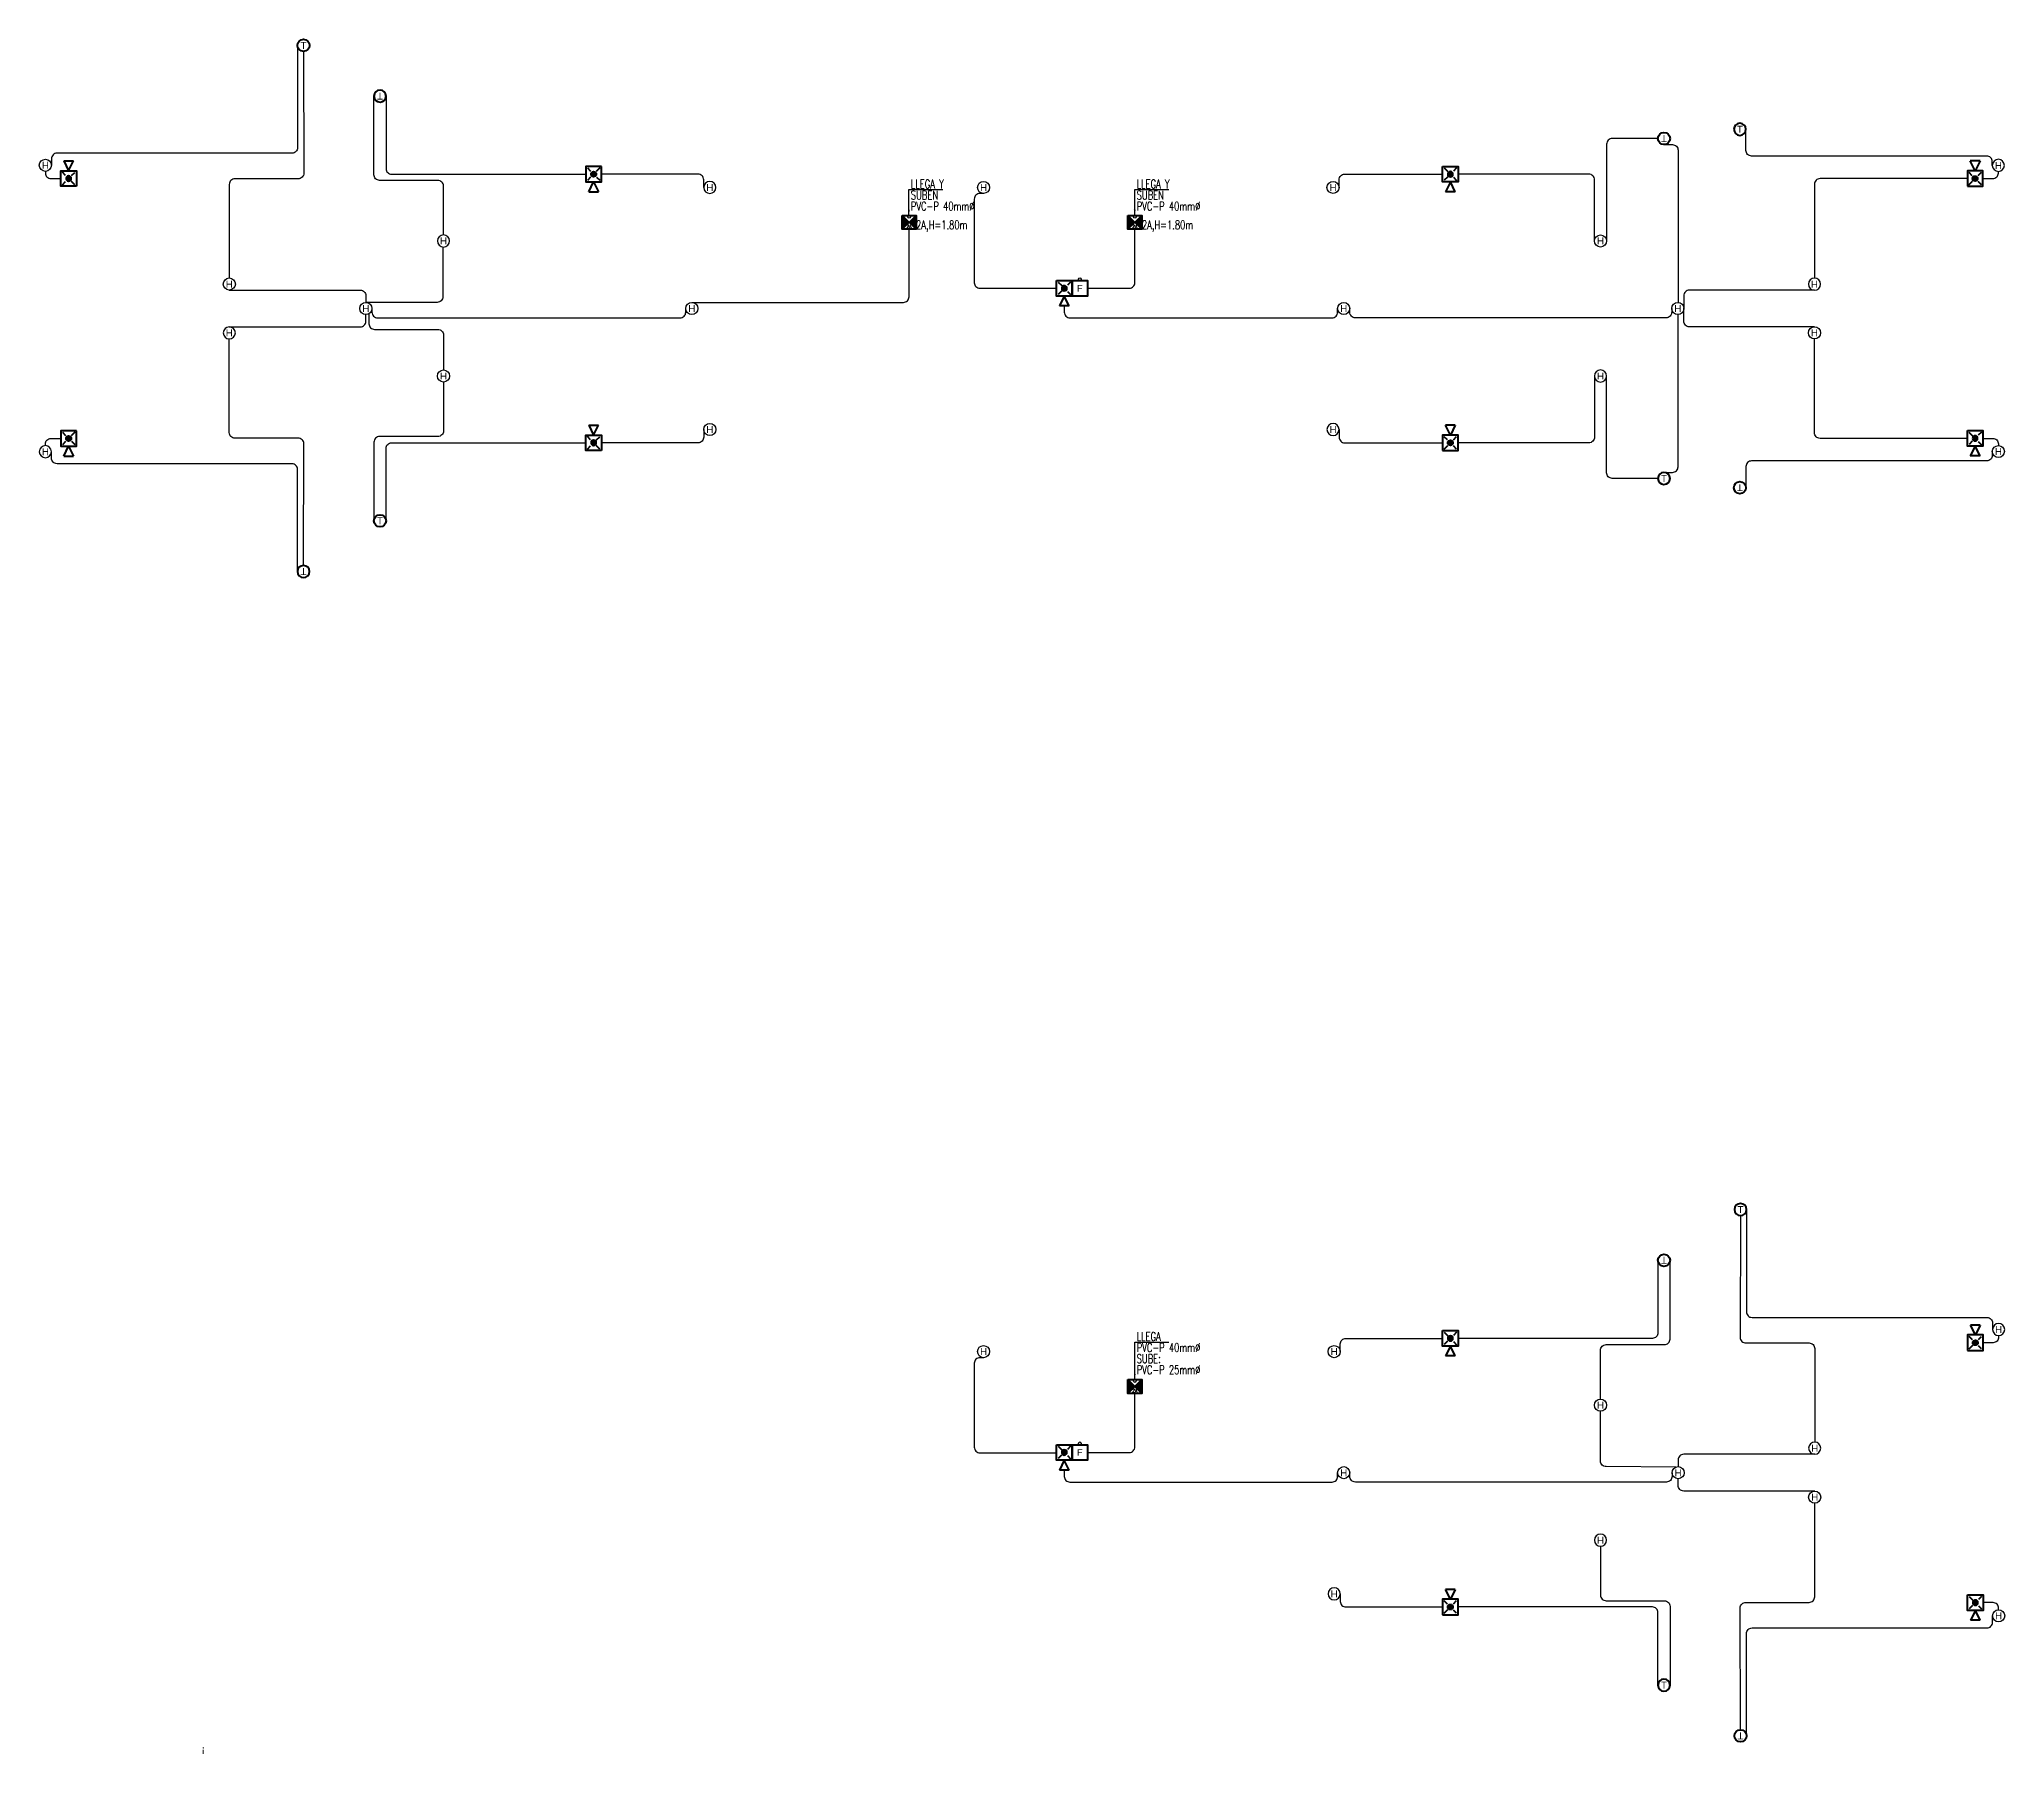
# Model space of a CAD drawing. Header units: millimetres. Extents: x 4 to 46, y -96 to 34.
# Drawn here: x 3.92 to 46.13, y -51.91 to -15.1 of the extents above; entities that cross this region are included whole.
import ezdxf
from ezdxf.enums import TextEntityAlignment as Align

# ---------------------------------------------------------------- set-up
doc = ezdxf.new("R2010")
doc.units = ezdxf.units.MM
doc.linetypes.add('CONTINUA', pattern=[0])
for name, color, linetype, lineweight in [('MQ.CAJA PASO TELECOMUNICACIONES', 94, 'Continuous', 40), ('MQ.CAN ACI', 150, 'RAYABARRA', 40), ('MQ.CANALI DYA', 150, 'Continuous', 30), ('MQ.CIRCUITO TOMACORRIENTE TECHO', 7, 'Continuous', 30), ('MQ.DETECTOR HUMO', 150, 'Continuous', 30), ('MQ.FLECHAS', 135, 'Continuous', 15), ('MQ.TEXTO GENERAL', 7, 'Continuous', 40), ('MQ.TEXTOS GENERALES', 7, 'Continuous', 30)]:
    doc.layers.add(name, color=color, linetype=linetype, lineweight=lineweight)
doc.layers.add('MQ_DETECTOR TEMPERATURA', color=150, linetype='Continuous', lineweight=50, true_color=0x007fff)
doc.styles.add('MQTEXTO', font='romans.shx')
doc.styles.get("Standard").update_dxf_attribs({"font": 'arial.ttf'})
doc.linetypes.add('RAYABARRA', pattern='A,0.3,-0.3,["|",Standard,S=0.1,R=0,X=-0.1,Y=-0.05],-0.25', length=0.85)
doc.dimstyles.new('ISO-25', dxfattribs={"dimtxt": 2.5, "dimasz": 2.5, "dimexe": 1.25, "dimexo": 0.625, "dimtad": 1, "dimtxsty": 'Standard', "dimcen": 2.5, "dimadec": 0, "dimazin": 0, "dimtfac": 1, "dimtmove": 0, "dimatfit": 3, "dimfxl": 1, "dimarcsym": 0})

msp = doc.modelspace()

# ---------------------------------------------------------------- texts
at = {"layer": 'MQ.TEXTO GENERAL', "style": 'MQTEXTO', "width": 0.7}
msp.add_text('i', height=0.125, rotation=360, dxfattribs=at).set_placement((7.425, -51.847, 0), align=Align.MIDDLE_LEFT)

# ---------------------------------------------------------------- blocks, each defined once
blk = doc.blocks.new('AVISADOR SONORO 1 EN 75')
at = {"layer": 'MQ.CAN ACI', "linetype": 'CONTINUA', "ltscale": 0.05}
h = blk.add_hatch(color=256, dxfattribs=at)
h.paths.add_polyline_path([(0, 0.166), (-0.039, 0.127, 0.198912), (0, 0.111, 0.198912), (0.039, 0.127)])
h.paths.add_polyline_path([(0.039, 0.127, 0.414214), (0.039, 0.206), (0, 0.166)])
h.paths.add_polyline_path([(0.039, 0.206, 0.198912), (0, 0.222, 0.198912), (-0.039, 0.206), (0, 0.166)])
h.paths.add_polyline_path([(0, 0.166), (-0.039, 0.206, 0.414214), (-0.039, 0.127)])
for p, q in [((0.106, 0.544), (-0.106, 0.544)), ((0, 0.333), (-0.106, 0.544)), ((0.106, 0.544), (0, 0.333)), ((-0.135, 0.032), (-0.056, 0.11)), ((-0.061, 0.227), (-0.13, 0.297)), ((0.066, 0.232), (0.135, 0.302)), ((0.135, 0.032), (0.066, 0.101))]:
    blk.add_line(p, q, dxfattribs=at)
blk.add_lwpolyline([(-0.166, 0), (0.166, 0), (0.166, 0.333), (-0.166, 0.333)], close=True, dxfattribs=at)
blk.add_circle((0, 0.166), 0.0555, dxfattribs=at)
blk = doc.blocks.new('TERMOSTA ADOSADO FCR 1 EN 75')
at = {"layer": 'MQ_DETECTOR TEMPERATURA', "ltscale": 0.5}
blk.add_circle((0, 0), 0.13, dxfattribs=at)
blk.add_text('T', height=0.15, dxfattribs=at).set_placement((0, 0), align=Align.MIDDLE_CENTER)
blk = doc.blocks.new('DETECTOR DE HUMO 1 EN 75')
at = {"layer": 'MQ.DETECTOR HUMO'}
blk.add_circle((0, 0.13), 0.13, dxfattribs=at)
blk.add_text('H', height=0.15, rotation=180, dxfattribs=at).set_placement((0, 0.13), align=Align.MIDDLE_CENTER)
blk = doc.blocks.new('DETECTORES3 TORRE')
at = {"layer": 'MQ.CANALI DYA', "elevation": 0}
for points in [[(0.615, 4.175), (0.615, 1.979, -0.414214), (0.495, 1.859), (-4.55, 1.859, 0.414214), (-4.67, 1.739), (-4.67, 1.6)], [(0.745, 4.045), (0.75, 1.43, -0.414214), (0.63, 1.31), (-0.73, 1.31, 0.414214), (-0.85, 1.19), (-0.85, -0.82)], [(-4.8, 1.47), (-4.8, 1.436, 0.414214), (-4.68, 1.316), (-4.466, 1.316)]]:
    blk.add_lwpolyline(points, format="xyb", dxfattribs=at)
at = {"layer": 'MQ.CANALI DYA'}
blk.add_lwpolyline([(-0.85, -1.08), (1.964, -1.08, -0.414214), (2.084, -1.2), (2.084, -1.345)], format="xyb", dxfattribs=at)
at = {"layer": 'MQ.CAN ACI', "linetype": 'CONTINUA', "ltscale": 0.05, "xscale": -1}
blk.add_blockref('AVISADOR SONORO 1 EN 75', (-4.3, 1.15), dxfattribs=at)
at = {"layer": 'MQ.DETECTOR HUMO'}
for p in [(-4.8, 1.47, 0), (-0.85, -1.08)]:
    blk.add_blockref('DETECTOR DE HUMO 1 EN 75', p, dxfattribs=at)
at = {"layer": 'MQ_DETECTOR TEMPERATURA', "ltscale": 0.5}
blk.add_blockref('TERMOSTA ADOSADO FCR 1 EN 75', (0.745, 4.175, 0), dxfattribs=at)
blk = doc.blocks.new('DETECTORES4 TORRE')
at = {"layer": 'MQ.CANALI DYA'}
for points in [[(3.75, -0.105), (3.75, -1.155, -0.414214), (3.63, -1.275), (2.377, -1.275, 0.414214), (2.257, -1.395), (2.257, -3.086)], [(9.34, -1.125), (9.34, -1.289, -0.414214), (9.22, -1.409), (7.141, -1.409)]]:
    blk.add_lwpolyline(points, format="xyb", dxfattribs=at)
at = {"layer": 'MQ.CANALI DYA', "elevation": 0}
blk.add_lwpolyline([(2.517, -3.086), (2.517, -1.529, -0.414214), (2.637, -1.409), (6.809, -1.409)], format="xyb", dxfattribs=at)
at = {"layer": 'MQ.CAN ACI', "linetype": 'CONTINUA', "ltscale": 0.05, "xscale": -1}
blk.add_blockref('AVISADOR SONORO 1 EN 75', (6.975, -1.575), dxfattribs=at)
at = {"layer": 'MQ.DETECTOR HUMO'}
for p in [(3.75, -0.105), (9.47, -1.255)]:
    blk.add_blockref('DETECTOR DE HUMO 1 EN 75', p, dxfattribs=at)
at = {"layer": 'MQ_DETECTOR TEMPERATURA', "ltscale": 0.5}
blk.add_blockref('TERMOSTA ADOSADO FCR 1 EN 75', (2.387, -3.086), dxfattribs=at)
blk = doc.blocks.new('DETECTORES1 TORRE')
at = {"layer": 'MQ.CANALI DYA', "elevation": 0}
for points in [[(-4.67, 1.6), (-4.67, 1.68, -0.414214), (-4.55, 1.8), (0.5, 1.8, 0.414214), (0.62, 1.92), (0.62, 2.375)], [(-4.466, 1.316), (-4.68, 1.316, -0.414214), (-4.8, 1.436), (-4.8, 1.47)], [(-4.134, 1.316), (-0.97, 1.316, -0.414214), (-0.85, 1.196), (-0.85, -0.82)]]:
    blk.add_lwpolyline(points, format="xyb", dxfattribs=at)
at = {"layer": 'MQ.CANALI DYA'}
blk.add_lwpolyline([(-0.85, -1.08), (1.835, -1.08, -0.414214), (1.955, -1.2), (1.955, -1.489)], format="xyb", dxfattribs=at)
at = {"layer": 'MQ.CAN ACI', "linetype": 'CONTINUA', "ltscale": 0.05, "xscale": -1}
blk.add_blockref('AVISADOR SONORO 1 EN 75', (-4.3, 1.15), dxfattribs=at)
at = {"layer": 'MQ.DETECTOR HUMO'}
for p in [(-4.8, 1.47, 0), (-0.85, -1.08)]:
    blk.add_blockref('DETECTOR DE HUMO 1 EN 75', p, dxfattribs=at)
at = {"layer": 'MQ_DETECTOR TEMPERATURA', "ltscale": 0.5}
blk.add_blockref('TERMOSTA ADOSADO FCR 1 EN 75', (0.75, 2.375, 0), dxfattribs=at)
blk = doc.blocks.new('DETECTORES2 TORRE')
at = {"layer": 'MQ.CANALI DYA', "elevation": 0}
for points in [[(2.387, -2.044), (2.204, -2.044, -0.414214), (2.084, -1.924), (2.084, 1.345)], [(2.517, -2.174), (3.5, -2.174, 0.414214), (3.62, -2.054), (3.62, 0.025)], [(3.88, 0.025), (3.88, -1.289, 0.414214), (4, -1.409), (6.809, -1.409)], [(9.365, -1.125), (9.365, -1.289, -0.414214), (9.245, -1.409), (7.141, -1.409)]]:
    blk.add_lwpolyline(points, format="xyb", dxfattribs=at)
at = {"layer": 'MQ.CAN ACI', "linetype": 'CONTINUA', "ltscale": 0.05, "xscale": -1}
blk.add_blockref('AVISADOR SONORO 1 EN 75', (6.975, -1.575), dxfattribs=at)
at = {"layer": 'MQ.DETECTOR HUMO'}
for p in [(3.75, -0.105), (9.495, -1.255, 0)]:
    blk.add_blockref('DETECTOR DE HUMO 1 EN 75', p, dxfattribs=at)
at = {"layer": 'MQ_DETECTOR TEMPERATURA', "ltscale": 0.5}
blk.add_blockref('TERMOSTA ADOSADO FCR 1 EN 75', (2.387, -2.174, 0), dxfattribs=at)
blk = doc.blocks.new('ESTACION MANUAL 1 EN 75')
at = {"layer": 'MQ.CAN ACI', "linetype": 'CONTINUA', "ltscale": 0.05}
blk.add_lwpolyline([(-0.166, 0.361), (0.166, 0.361), (0.166, 0.028), (-0.166, 0.028)], close=True, dxfattribs=at)
at = {"layer": 'MQ.TEXTOS GENERALES'}
blk.add_text('F', height=0.14, dxfattribs=at).set_placement((0, 0.194), align=Align.MIDDLE_CENTER)
blk = doc.blocks.new('C.C.(2A) 250x250x125 1 EN 75')
at = {"layer": 'MQ.CAJA PASO TELECOMUNICACIONES'}
h = blk.add_hatch(color=256, dxfattribs=at)
h.dxf.hatch_style = 1
h.paths.add_polyline_path([(0, 0), (0.15, 0.15), (0, 0.3)])
h.paths.add_polyline_path([(0.15, 0.15), (0.3, 0), (0.3, 0.3)])
for p, q in [((0.3, 0.3), (0, 0)), ((0, 0.3), (0.3, 0))]:
    blk.add_line(p, q, dxfattribs=at)
blk.add_lwpolyline([(0, 0.3), (0.3, 0.3), (0.3, 0), (0, 0)], close=True, dxfattribs=at)
at = {"layer": 'DEFPOINTS', "style": 'MQTEXTO', "width": 0.9}
blk.add_text('2A', height=0.075, dxfattribs=at).set_placement((0.092, 0.061), align=Align.MIDDLE_LEFT)
blk = doc.blocks.new('pasillo2 torre')
at = {"layer": 'MQ.CANALI DYA'}
for points in [[(1.75, 0.47), (1.67, 0.47, 0.414214), (1.55, 0.35), (1.55, -1.446, 0.414214), (1.67, -1.566), (3.317, -1.566)], [(-4.516, -1.87), (0.03, -1.87, 0.414214), (0.15, -1.75), (0.15, -0.3)], [(3.983, -1.566), (4.88, -1.566, 0.414214), (5, -1.446), (5, -0.3)], [(-11.386, -2), (-11.386, -2.08, 0.414214), (-11.266, -2.2), (-4.766, -2.2, 0.414214), (-4.646, -2.08), (-4.646, -2)], [(3.484, -1.944), (3.484, -2.08, 0.414214), (3.604, -2.2), (9.234, -2.2, 0.414214), (9.354, -2.08), (9.354, -2)], [(16.529, -2), (16.529, -2.08, -0.414214), (16.409, -2.2), (9.734, -2.2, -0.414214), (9.614, -2.08), (9.614, -2)]]:
    blk.add_lwpolyline(points, format="xyb", dxfattribs=at)
at = {"layer": 'MQ.CIRCUITO TOMACORRIENTE TECHO', "ltscale": 0.3}
for centre in [(0.15, -0.03), (5, -0.03), (3.816, -1.37)]:
    blk.add_circle(centre, 0.03, dxfattribs=at)
at = {"layer": 'MQ.CAJA PASO TELECOMUNICACIONES'}
for p in [(0, -0.3), (4.85, -0.3)]:
    blk.add_blockref('C.C.(2A) 250x250x125 1 EN 75', p, dxfattribs=at)
at = {"layer": 'MQ.CAN ACI', "linetype": 'CONTINUA', "ltscale": 0.05, "xscale": -1, "rotation": 180}
blk.add_blockref('AVISADOR SONORO 1 EN 75', (3.484, -1.4), dxfattribs=at)
at = {"layer": 'MQ.CAN ACI', "linetype": 'CONTINUA', "ltscale": 0.05}
blk.add_blockref('ESTACION MANUAL 1 EN 75', (3.816, -1.761), dxfattribs=at)
at = {"layer": 'MQ.DETECTOR HUMO'}
for p in [(1.75, 0.47), (-11.516, -2.13), (-4.516, -2.13), (9.484, -2.13), (16.659, -2.13)]:
    blk.add_blockref('DETECTOR DE HUMO 1 EN 75', p, dxfattribs=at)
at = {"layer": 'MQ.TEXTO GENERAL', "style": 'MQTEXTO', "width": 0.7}
for s, p in [('SUBEN', (0.188, 0.435)), ('SUBEN', (5.038, 0.435)), ('PVC-P 40mm%%C', (0.188, 0.197)), ('PVC-P 40mm%%C', (5.038, 0.197)), ('2A,H=1.80m', (0.3, -0.206)), ('2A,H=1.80m', (5.15, -0.206))]:
    blk.add_text(s, height=0.1875, dxfattribs=at).set_placement(p, align=Align.MIDDLE_LEFT)
for p in [(0.188, 0.673), (5.038, 0.673)]:
    blk.add_text('LLEGA Y', height=0.1875, rotation=360, dxfattribs=at).set_placement(p, align=Align.MIDDLE_LEFT)
at = {"layer": 'MQ.FLECHAS'}
for points in [[(0.146, 0), (0.146, 0.554), (0.878, 0.554)], [(4.996, 0), (4.996, 0.554), (5.728, 0.554)]]:
    blk.add_leader(points, dimstyle='ISO-25', override={"dimasz": 0.12, "dimfxl": 0.15, "dimfxlon": 1, "dimtzin": 0}, dxfattribs=at)
blk = doc.blocks.new('pasillo3 torre')
at = {"layer": 'MQ.CANALI DYA'}
for points in [[(1.75, 0.47), (1.67, 0.47, 0.414214), (1.55, 0.35), (1.55, -1.453, 0.414214), (1.67, -1.573), (3.317, -1.573)], [(3.983, -1.566), (4.88, -1.566, 0.414214), (5, -1.446), (5, -0.3)], [(3.484, -1.944), (3.484, -2.08, 0.414214), (3.604, -2.2), (9.234, -2.2, 0.414214), (9.354, -2.08), (9.354, -2)], [(16.536, -2), (16.536, -2.08, -0.414214), (16.416, -2.2), (9.734, -2.2, -0.414214), (9.614, -2.08), (9.614, -2)]]:
    blk.add_lwpolyline(points, format="xyb", dxfattribs=at)
at = {"layer": 'MQ.CIRCUITO TOMACORRIENTE TECHO', "ltscale": 0.3}
for centre in [(5, -0.03), (3.816, -1.37)]:
    blk.add_circle(centre, 0.03, dxfattribs=at)
at = {"layer": 'MQ.CAJA PASO TELECOMUNICACIONES'}
blk.add_blockref('C.C.(2A) 250x250x125 1 EN 75', (4.85, -0.3), dxfattribs=at)
at = {"layer": 'MQ.CAN ACI', "linetype": 'CONTINUA', "ltscale": 0.05, "xscale": -1, "rotation": 180}
blk.add_blockref('AVISADOR SONORO 1 EN 75', (3.484, -1.4), dxfattribs=at)
at = {"layer": 'MQ.CAN ACI', "linetype": 'CONTINUA', "ltscale": 0.05}
blk.add_blockref('ESTACION MANUAL 1 EN 75', (3.816, -1.761), dxfattribs=at)
at = {"layer": 'MQ.DETECTOR HUMO'}
for p in [(1.75, 0.47), (9.484, -2.13), (16.666, -2.13)]:
    blk.add_blockref('DETECTOR DE HUMO 1 EN 75', p, dxfattribs=at)
at = {"layer": 'MQ.TEXTO GENERAL', "style": 'MQTEXTO', "width": 0.7}
blk.add_text('LLEGA', height=0.1875, rotation=360, dxfattribs=at).set_placement((5.038, 0.925), align=Align.MIDDLE_LEFT)
for s, p in [('SUBE:', (5.038, 0.449)), ('PVC-P 40mm%%C', (5.038, 0.687)), ('PVC-P 25mm%%C', (5.038, 0.211))]:
    blk.add_text(s, height=0.1875, dxfattribs=at).set_placement(p, align=Align.MIDDLE_LEFT)
at = {"layer": 'MQ.FLECHAS'}
blk.add_leader([(4.996, 0), (4.996, 0.806), (5.728, 0.806)], dimstyle='ISO-25', override={"dimasz": 0.12, "dimfxl": 0.15, "dimfxlon": 1, "dimtzin": 0}, dxfattribs=at)

# ---------------------------------------------------------------- linework, layer by layer
at = {"layer": 'MQ.CANALI DYA'}
for points in [[(12.586, -19.554), (12.586, -20.625, -0.414214), (12.466, -20.745), (10.934, -20.745)], [(11, -20.987), (11, -21.204, 0.414214), (11.12, -21.324), (12.48, -21.324, -0.414214), (12.6, -21.444), (12.6, -22.195)], [(39.064, -45.756), (37.57, -45.745, -0.414214), (37.45, -45.625), (37.45, -44.555)]]:
    msp.add_lwpolyline(points, format="xyb", dxfattribs=at)

# ---------------------------------------------------------------- block references
for name, p in [('DETECTORES3 TORRE', (8.85, -19.4)), ('pasillo2 torre', (22.45, -18.875)), ('DETECTORES4 TORRE', (8.85, -22.35)), ('pasillo3 torre', (22.45, -43.875))]:
    msp.add_blockref(name, p, dxfattribs=at)
at = {"layer": 'MQ.CANALI DYA', "xscale": -1, "rotation": 180}
for name, p in [('DETECTORES4 TORRE', (8.85, -19.4)), ('DETECTORES3 TORRE', (8.85, -22.35))]:
    msp.add_blockref(name, p, dxfattribs=at)
at = {"layer": 'MQ.CANALI DYA', "rotation": 180}
for name, p in [('DETECTORES2 TORRE', (41.2, -19.4)), ('DETECTORES1 TORRE', (41.194, -22.348)), ('DETECTORES4 TORRE', (41.2, -44.4)), ('DETECTORES3 TORRE', (41.2, -47.35))]:
    msp.add_blockref(name, p, dxfattribs=at)
at = {"layer": 'MQ.CANALI DYA', "xscale": -1}
for name, p in [('DETECTORES1 TORRE', (41.194, -19.402)), ('DETECTORES2 TORRE', (41.2, -22.35)), ('DETECTORES3 TORRE', (41.2, -44.4)), ('DETECTORES4 TORRE', (41.2, -47.35))]:
    msp.add_blockref(name, p, dxfattribs=at)

msp.set_redraw_order([(e.dxf.handle, doc.entitydb.next_handle()) for e in msp.query("TEXT MTEXT ATTDEF DIMENSION ARC_DIMENSION")])  # texts and dimensions are drawn at this point

doc.saveas('drawing.dxf')
